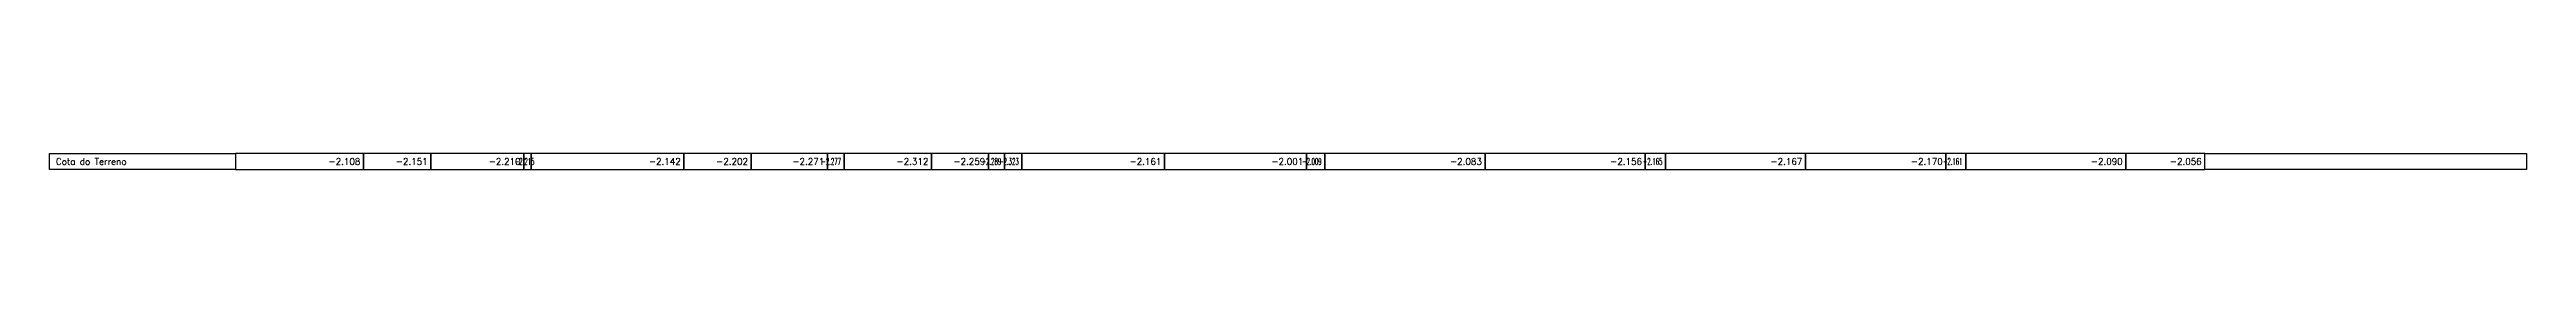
# Model space of a CAD drawing. Extents: x -6997814 to 14282083, y -16 to 289481930.
# Drawn here: x 363547 to 363856.2, y 7352854.4 to 7352856.4 of the extents above; entities that cross this region are included whole.
import ezdxf
from ezdxf.enums import TextEntityAlignment as Align

# ---------------------------------------------------------------- set-up
doc = ezdxf.new("R2010")
doc.units = 0
doc.header["$LTSCALE"] = 6.5
doc.layers.add('PS_PERFIL_COTA_LIN', color=7, linetype='CONTINUOUS')
doc.layers.add('PS_PERFIL_COTA_TXT', color=5, linetype='CONTINUOUS')
doc.styles.get("Standard").update_dxf_attribs({"font": 'simplex.shx'})

msp = doc.modelspace()

# ---------------------------------------------------------------- texts
at = {"layer": 'PS_PERFIL_COTA_TXT', "lineweight": -2}
msp.add_text('Cota do Terreno', height=0.8, dxfattribs=at).set_placement((363547.8313, 7352855.42324), align=Align.MIDDLE_LEFT)
for s, p in [('-2.108', (363585.8313, 7352855.42324)), ('-2.151', (363594.22851, 7352855.42324)), ('-2.210', (363605.8313, 7352855.42324)), ('-2.142', (363625.8313, 7352855.42324)), ('-2.202', (363634.22851, 7352855.42324)), ('-2.271', (363643.7412, 7352855.42324)), ('-2.312', (363656.74129, 7352855.42324)), ('-2.259', (363663.8459, 7352855.42324)), ('-2.161', (363685.8313, 7352855.42324)), ('-2.001', (363703.53345, 7352855.42324)), ('-2.083', (363725.8313, 7352855.42324)), ('-2.156', (363745.8313, 7352855.42324)), ('-2.167', (363765.8313, 7352855.42324)), ('-2.170', (363783.36399, 7352855.42324)), ('-2.090', (363805.8313, 7352855.42324)), ('-2.056', (363815.69401, 7352855.42324))]:
    msp.add_text(s, height=0.8, dxfattribs=at).set_placement(p, align=Align.MIDDLE_RIGHT)
at = {"layer": 'PS_PERFIL_COTA_TXT', "lineweight": -2, "width": 0.5}
for s, p in [('-2.215', (363607.55886, 7352855.42324)), ('-2.277', (363645.8313, 7352855.42324)), ('-2.289', (363665.8313, 7352855.42324)), ('-2.323', (363668.01586, 7352855.42324)), ('-2.009', (363705.8313, 7352855.42324)), ('-2.165', (363748.36844, 7352855.42324)), ('-2.161', (363785.8313, 7352855.42324))]:
    msp.add_text(s, height=0.8, dxfattribs=at).set_placement(p, align=Align.MIDDLE_RIGHT)

# ---------------------------------------------------------------- linework, layer by layer
at = {"layer": 'PS_PERFIL_COTA_LIN', "linetype": 'Continuous', "lineweight": -2}
for points in [[(363570.2313, 7352856.42324), (363570.2313, 7352854.42324), (363547.0313, 7352854.42324), (363547.0313, 7352856.42324)], [(363570.2313, 7352856.42324), (363570.2313, 7352854.42324), (363586.2313, 7352854.42324), (363586.2313, 7352856.42324)], [(363586.2313, 7352856.42324), (363586.2313, 7352854.42324), (363594.62851, 7352854.42324), (363594.62851, 7352856.42324)], [(363594.62851, 7352856.42324), (363594.62851, 7352854.42324), (363606.2313, 7352854.42324), (363606.2313, 7352856.42324)], [(363606.2313, 7352856.42324), (363606.2313, 7352854.42324), (363607.15886, 7352854.42324), (363607.15886, 7352856.42324)], [(363607.15886, 7352856.42324), (363607.15886, 7352854.42324), (363626.2313, 7352854.42324), (363626.2313, 7352856.42324)], [(363626.2313, 7352856.42324), (363626.2313, 7352854.42324), (363634.62851, 7352854.42324), (363634.62851, 7352856.42324)], [(363634.62851, 7352856.42324), (363634.62851, 7352854.42324), (363644.1412, 7352854.42324), (363644.1412, 7352856.42324)], [(363644.1412, 7352856.42324), (363644.1412, 7352854.42324), (363646.2313, 7352854.42324), (363646.2313, 7352856.42324)], [(363646.2313, 7352856.42324), (363646.2313, 7352854.42324), (363657.14129, 7352854.42324), (363657.14129, 7352856.42324)], [(363657.14129, 7352856.42324), (363657.14129, 7352854.42324), (363664.2459, 7352854.42324), (363664.2459, 7352856.42324)], [(363664.2459, 7352856.42324), (363664.2459, 7352854.42324), (363666.2313, 7352854.42324), (363666.2313, 7352856.42324)], [(363666.2313, 7352856.42324), (363666.2313, 7352854.42324), (363668.41586, 7352854.42324), (363668.41586, 7352856.42324)], [(363668.41586, 7352856.42324), (363668.41586, 7352854.42324), (363686.2313, 7352854.42324), (363686.2313, 7352856.42324)], [(363686.2313, 7352856.42324), (363686.2313, 7352854.42324), (363703.93345, 7352854.42324), (363703.93345, 7352856.42324)], [(363703.93345, 7352856.42324), (363703.93345, 7352854.42324), (363706.2313, 7352854.42324), (363706.2313, 7352856.42324)], [(363706.2313, 7352856.42324), (363706.2313, 7352854.42324), (363726.2313, 7352854.42324), (363726.2313, 7352856.42324)], [(363726.2313, 7352856.42324), (363726.2313, 7352854.42324), (363746.2313, 7352854.42324), (363746.2313, 7352856.42324)], [(363746.2313, 7352856.42324), (363746.2313, 7352854.42324), (363748.76844, 7352854.42324), (363748.76844, 7352856.42324)], [(363748.76844, 7352856.42324), (363748.76844, 7352854.42324), (363766.2313, 7352854.42324), (363766.2313, 7352856.42324)], [(363766.2313, 7352856.42324), (363766.2313, 7352854.42324), (363783.76399, 7352854.42324), (363783.76399, 7352856.42324)], [(363783.76399, 7352856.42324), (363783.76399, 7352854.42324), (363786.2313, 7352854.42324), (363786.2313, 7352856.42324)], [(363786.2313, 7352856.42324), (363786.2313, 7352854.42324), (363806.2313, 7352854.42324), (363806.2313, 7352856.42324)], [(363806.2313, 7352856.42324), (363806.2313, 7352854.42324), (363816.09401, 7352854.42324), (363816.09401, 7352856.42324)], [(363856.2313, 7352856.42324), (363856.2313, 7352854.42324), (363816.09401, 7352854.42324), (363816.09401, 7352856.42324)]]:
    msp.add_lwpolyline(points, close=True, dxfattribs=at)

msp.set_redraw_order([(e.dxf.handle, doc.entitydb.next_handle()) for e in msp.query("TEXT MTEXT ATTDEF DIMENSION ARC_DIMENSION")])  # texts and dimensions are drawn at this point

doc.saveas('drawing.dxf')
